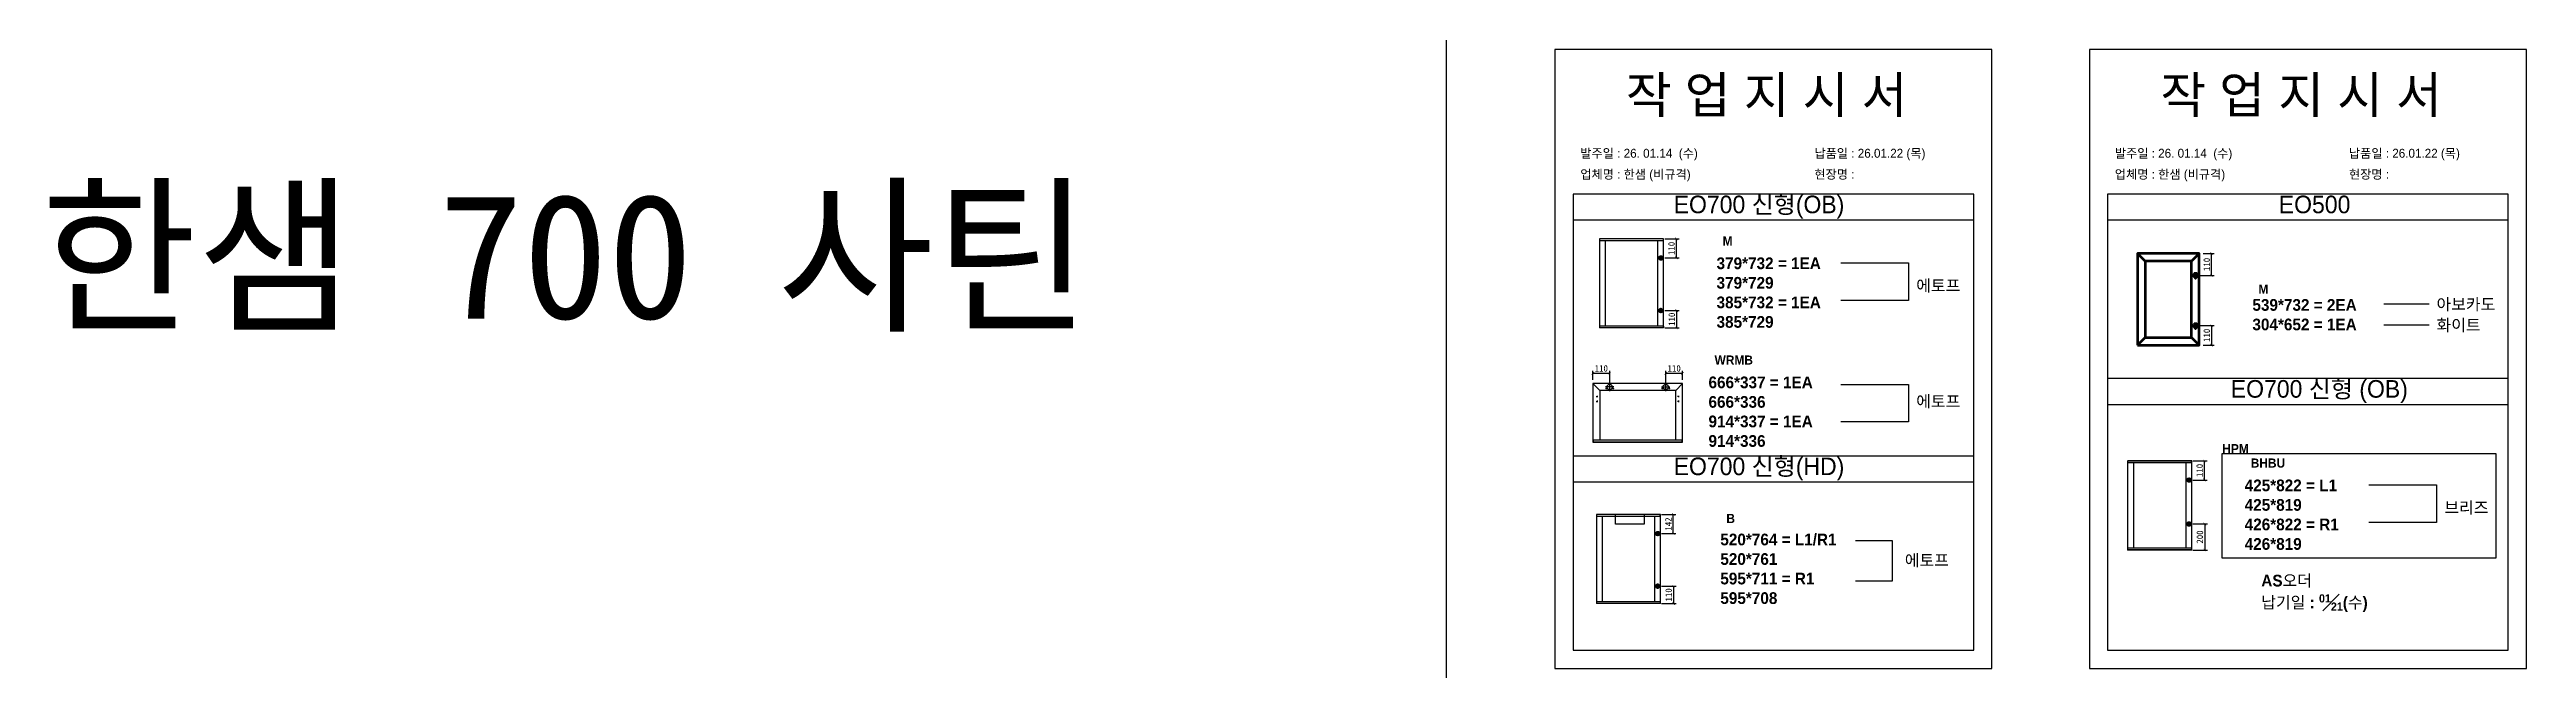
# Model space of a CAD drawing. Header units: millimetres. Extents: x -44117 to 256353, y -2095463 to 65325.
# Drawn here: x 104930 to 114452, y -633831 to -631455 of the extents above; entities that cross this region are included whole.
import ezdxf

# ---------------------------------------------------------------- set-up
doc = ezdxf.new("R2010")
doc.units = ezdxf.units.MM
doc.header["$LTSCALE"] = 10
doc.layers.add('Layer1', color=7, linetype='Continuous', lineweight=70)
doc.styles.add('MtX_Gulim', font='')
doc.styles.get('MtX_Gulim').set_extended_font_data('Gulim', bold=True)
doc.dimstyles.new('ISO-25', dxfattribs={"dimtxt": 2.5, "dimasz": 2.5, "dimexe": 1, "dimexo": 1, "dimtad": 1, "dimtxsty": 'Standard', "dimblk": 'ARCHTICK', "dimcen": 2.5, "dimadec": 0, "dimazin": 0, "dimtfac": 1, "dimtmove": 0, "dimatfit": 3, "dimfxl": 0, "dimarcsym": 0})

msp = doc.modelspace()

# ---------------------------------------------------------------- texts
at = {"linetype": 'Continuous', "style": 'MtX_Gulim'}
for s, height, p in [('M', 35.04934, (111361.26354, -632207.75347)), ('M', 35.04934, (113421.20617, -632392.7736)), ('WRMB', 35.049344, (111330.29951, -632664.92111)), ('HPM', 35.049344, (113282.30195, -633005.14401)), ('BHBU', 35.049344, (113391.49632, -633060.41507)), ('B', 35.04934, (111375.74314, -633273.17686))]:
    msp.add_text(s, height=height, dxfattribs=at).set_placement(p)
at = {"attachment_point": 1}
for s, width, gutter_width, heights, insert, char_height in [('{\\fGulim|b0|i0|c129|p50;작 업 지 시 서}', 3307.3198183, 12.5, [-155.84554], (110989.5648, -631559.5521), 140), ('{\\fGulim|b0|i0|c129|p50;작 업 지 시 서}', 3307.3198183, 12.5, [-155.84554], (113044.33676, -631559.5521), 140), ('\\pt11;{\\fGulim|b0|i0|c129|p50;발주일 : 26. 01.14  (수)}', 3307.3198183, 12.5, [34.50412], (110814.35544, -631836.27252), 34.3), ('{\\fGulim|b0|i0|c129|p50;납품일 : 26.01.22 (목)}', 3307.3198183, 12.5, [35.09023], (111714.33342, -631836.27252), 34.3), ('\\pt11;{\\fGulim|b0|i0|c129|p50;발주일 : 26. 01.14  (수)}', 3307.3198183, 12.5, [34.50412], (112869.1274, -631836.27252), 34.3), ('{\\fGulim|b0|i0|c129|p50;납품일 : 26.01.22 (목)}', 3307.3198183, 12.5, [35.09023], (113769.10538, -631836.27252), 34.3), ('{\\f굴림|b0|i0|c129|p50;한샘} 700 {\\f굴림|b0|i0|c129|p50;사틴}', 5072.1082947, 2395.6482, [-533.35869], (104895.62473, -632008.7986), 479.1296392), ('{\\fGulim|b0|i0|c129|p50;업체명 : 한샘 (비규격)}', 3307.3198183, 12.5, [36.11279], (110814.35544, -631916.9287), 34.3), ('{\\fGulim|b0|i0|c129|p50;현장명 : }', 3307.3198183, 12.5, [-38.2735], (111714.33342, -631916.9287), 34.3), ('{\\fGulim|b0|i0|c129|p50;업체명 : 한샘 (비규격)}', 3307.3198183, 12.5, [36.11279], (112869.1274, -631916.9287), 34.3), ('{\\fGulim|b0|i0|c129|p50;현장명 : }', 3307.3198183, 12.5, [-38.2735], (113769.10538, -631916.9287), 34.3), ('{\\fGulim|b0|i0|c129|p50;\\C1;\\C256;EO700 신형(OB)}', 1597.0710432, 6.03612, [-85.06834], (111173.09926, -632016.08802), 67.6045736), ('{\\fGulim|b0|i0|c129|p50;EO500}', 1597.0710432, 6.03612, [-69.31494], (113499.35418, -632016.08802), 67.6045736), ('{\\f굴림|b1|i0|c129|p50;379*732 = 1EA^J\\C1;379*729\\P\\C256;385*732 = 1EA\\P\\C1;385*729}', 13607.1496112, 175, [-271.4881], (111338.03639, -632253.44051), 45), ('{\\f굴림|b1|i0|c129|p50;에토프}', 13607.1496112, 175, [-50.05952], (112105.71309, -632339.19441), 45), ('{\\f굴림|b1|i0|c129|p50;539*732 = 2EA\\P304*652 = 1EA}', 13607.1496112, 175, [-121.42857], (113397.97901, -632413.30115), 45), ('{\\f굴림|b1|i0|c129|p50;아보카도}', 13607.1496112, 175, [-50], (114105.90178, -632410.98139), 45), ('{\\f굴림|b1|i0|c129|p50;화이트}', 13607.1496112, 175, [-50], (114105.90178, -632490.65574), 45), ('{\\f굴림|b1|i0|c129|p50;666*337 = 1EA^J\\C1;666*336\\P\\C256;914*337 = 1EA\\P\\C1;914*336}', 13607.1496112, 175, [-271.54762], (111307.07235, -632710.60815), 45), ('{\\fGulim|b0|i0|c129|p50;EO700 신형 (OB)}', 1597.0710432, 6.03612, [-85.06834], (113314.92282, -632724.30446), 67.6045736), ('{\\f굴림|b1|i0|c129|p50;에토프}', 13607.1496112, 175, [-50.05952], (112105.71309, -632783.64196), 45), ('{\\fGulim|b0|i0|c129|p50;EO700 신형(HD)}', 1597.0710432, 6.03612, [-85.06834], (111173.09926, -633021.75536), 67.6045736), ('{\\f굴림|b1|i0|c129|p50;425*822 = L1^J\\C1;425*819\\P\\C256;426*822 = R1\\P\\C1;426*819}', 13607.1496112, 175, [-271.60714], (113368.26916, -633106.10211), 45), ('{\\f굴림|b1|i0|c129|p50;브리즈}', 13607.1496112, 175, [-50], (114135.94587, -633191.85602), 45), ('{\\f굴림|b1|i0|c129|p50;520*764 = L1/R1\\P\\C1;520*761\\P\\C256;595*711 = R1\\P\\C1;595*708}', 13607.1496112, 175, [-275.59524], (111352.51598, -633313.91235), 45), ('{\\f굴림|b1|i0|c129|p50;에토프}', 13607.1496112, 175, [-50.05952], (112061.82816, -633393.84727), 45)]:
    msp.add_mtext_dynamic_manual_height_columns(s, width=width, gutter_width=gutter_width, heights=heights, dxfattribs=dict(at, insert=insert, char_height=char_height))
at = {"color": 1, "insert": (113432.15131, -633471.76665), "char_height": 45, "attachment_point": 1}
msp.add_mtext_dynamic_manual_height_columns('{\\A1;\\f굴림|b1|i0|c129|p50;AS오더\\P납기일 : {\\H0.7x;\\S01#21;}(수) }', width=13607.1496112, gutter_width=175, heights=[-148.02381], dxfattribs=at)

# ---------------------------------------------------------------- blocks, each defined once
blk = doc.blocks.new('_ArchTick')
at = {"color": 0, "linetype": 'ByBlock', "const_width": 0.15}
blk.add_lwpolyline([(-0.5, -0.5), (0.5, 0.5)], dxfattribs=at)
blk = doc.blocks.new('*D4527')
at = {"color": 0, "lineweight": -2}
for p, q in [((111139, -632181.9), (111193.7, -632181.9)), ((111139, -632255.5), (111193.7, -632255.5)), ((111183.7, -632255.5), (111183.7, -632181.9))]:
    blk.add_line(p, q, dxfattribs=at)
at = {"layer": 'Defpoints', "color": 0}
for p in [(111124, -632181.9), (111124, -632255.5), (111183.7, -632181.9)]:
    blk.add_point(p, dxfattribs=at)
at = {"color": 0, "lineweight": -2, "xscale": 10, "yscale": 10, "zscale": 10}
for p, rotation in [((111183.7, -632181.9), 90), ((111183.7, -632255.5), 270)]:
    blk.add_blockref('_ArchTick', p, dxfattribs=dict(at, rotation=rotation))
at = {"color": 0, "insert": (111164.9, -632218.7), "char_height": 25, "attachment_point": 5, "rotation": 90}
blk.add_mtext('110', dxfattribs=at)
blk = doc.blocks.new('*D4528')
at = {"color": 0, "lineweight": -2}
for p, q in [((111139, -632457.4), (111194.6, -632457.4)), ((111139, -632524.3), (111194.6, -632524.3)), ((111184.6, -632457.4), (111184.6, -632524.3))]:
    blk.add_line(p, q, dxfattribs=at)
at = {"layer": 'Defpoints', "color": 0}
for p in [(111124, -632457.4), (111124, -632524.3), (111184.6, -632524.3)]:
    blk.add_point(p, dxfattribs=at)
at = {"color": 0, "lineweight": -2, "xscale": 10, "yscale": 10, "zscale": 10}
for p, rotation in [((111184.6, -632457.4), 90), ((111184.6, -632524.3), 270)]:
    blk.add_blockref('_ArchTick', p, dxfattribs=dict(at, rotation=rotation))
at = {"color": 0, "insert": (111165.9, -632490.8), "char_height": 25, "attachment_point": 5, "rotation": 90}
blk.add_mtext('110', dxfattribs=at)
blk = doc.blocks.new('*D4529')
at = {"color": 0, "lineweight": -2}
for p, q in [((110862.7, -632723), (110862.7, -632688.4)), ((110862.7, -632698.4), (110927.3, -632698.4)), ((110927.3, -632735.7), (110927.3, -632688.4))]:
    blk.add_line(p, q, dxfattribs=at)
at = {"layer": 'Defpoints', "color": 0}
for p in [(110927.3, -632698.4), (110862.7, -632738), (110927.3, -632750.7)]:
    blk.add_point(p, dxfattribs=at)
at = {"color": 0, "lineweight": -2, "xscale": 10, "yscale": 10, "zscale": 10, "rotation": 180}
blk.add_blockref('_ArchTick', (110862.7, -632698.4), dxfattribs=at)
at = {"color": 0, "lineweight": -2, "xscale": 10, "yscale": 10, "zscale": 10}
blk.add_blockref('_ArchTick', (110927.3, -632698.4), dxfattribs=at)
at = {"color": 0, "insert": (110895, -632679.6), "char_height": 25, "attachment_point": 5}
blk.add_mtext('110', dxfattribs=at)
blk = doc.blocks.new('*D4530')
at = {"color": 0, "lineweight": -2}
for p, q in [((111142.8, -632735.7), (111142.8, -632688.4)), ((111142.8, -632698.4), (111207.3, -632698.4)), ((111207.3, -632723), (111207.3, -632688.4))]:
    blk.add_line(p, q, dxfattribs=at)
at = {"layer": 'Defpoints', "color": 0}
for p in [(111207.3, -632698.4), (111142.8, -632750.7), (111207.3, -632738)]:
    blk.add_point(p, dxfattribs=at)
at = {"color": 0, "lineweight": -2, "xscale": 10, "yscale": 10, "zscale": 10, "rotation": 180}
blk.add_blockref('_ArchTick', (111142.8, -632698.4), dxfattribs=at)
at = {"color": 0, "lineweight": -2, "xscale": 10, "yscale": 10, "zscale": 10}
blk.add_blockref('_ArchTick', (111207.3, -632698.4), dxfattribs=at)
at = {"color": 0, "insert": (111175.1, -632679.6), "char_height": 25, "attachment_point": 5}
blk.add_mtext('110', dxfattribs=at)
blk = doc.blocks.new('*D4531')
at = {"color": 0, "lineweight": -2}
for p, q in [((111127, -633240.1), (111181.6, -633240.1)), ((111171.6, -633313.8), (111171.6, -633240.1)), ((111127, -633313.8), (111181.6, -633313.8))]:
    blk.add_line(p, q, dxfattribs=at)
at = {"layer": 'Defpoints', "color": 0}
for p in [(111112, -633240.1), (111171.6, -633240.1), (111112, -633313.8)]:
    blk.add_point(p, dxfattribs=at)
at = {"color": 0, "lineweight": -2, "xscale": 10, "yscale": 10, "zscale": 10}
for p, rotation in [((111171.6, -633240.1), 90), ((111171.6, -633313.8), 270)]:
    blk.add_blockref('_ArchTick', p, dxfattribs=dict(at, rotation=rotation))
at = {"color": 0, "insert": (111152.9, -633277), "char_height": 25, "attachment_point": 5, "rotation": 90}
blk.add_mtext('142', dxfattribs=at)
blk = doc.blocks.new('*D4532')
at = {"color": 0, "lineweight": -2}
for p, q in [((111127, -633515.6), (111182.6, -633515.6)), ((111127, -633582.5), (111182.6, -633582.5)), ((111172.6, -633515.6), (111172.6, -633582.5))]:
    blk.add_line(p, q, dxfattribs=at)
at = {"layer": 'Defpoints', "color": 0}
for p in [(111112, -633515.6), (111112, -633582.5), (111172.6, -633582.5)]:
    blk.add_point(p, dxfattribs=at)
at = {"color": 0, "lineweight": -2, "xscale": 10, "yscale": 10, "zscale": 10}
for p, rotation in [((111172.6, -633515.6), 90), ((111172.6, -633582.5), 270)]:
    blk.add_blockref('_ArchTick', p, dxfattribs=dict(at, rotation=rotation))
at = {"color": 0, "insert": (111153.9, -633549.1), "char_height": 25, "attachment_point": 5, "rotation": 90}
blk.add_mtext('110', dxfattribs=at)
blk = doc.blocks.new('*D4533')
at = {"color": 0, "lineweight": -2}
for p, q in [((113208.3, -632238.3), (113251.1, -632238.3)), ((113241.1, -632322.4), (113241.1, -632238.3)), ((113194.2, -632322.4), (113251.1, -632322.4))]:
    blk.add_line(p, q, dxfattribs=at)
at = {"layer": 'Defpoints', "color": 0}
for p in [(113193.3, -632238.3), (113241.1, -632238.3), (113179.2, -632322.4)]:
    blk.add_point(p, dxfattribs=at)
at = {"color": 0, "lineweight": -2, "xscale": 10, "yscale": 10, "zscale": 10}
for p, rotation in [((113241.1, -632238.3), 90), ((113241.1, -632322.4), 270)]:
    blk.add_blockref('_ArchTick', p, dxfattribs=dict(at, rotation=rotation))
at = {"color": 0, "insert": (113222.3, -632280.3), "char_height": 25, "attachment_point": 5, "rotation": 90}
blk.add_mtext('110', dxfattribs=at)
blk = doc.blocks.new('*D4534')
at = {"color": 0, "lineweight": -2}
for p, q in [((113194.2, -632515), (113251.1, -632515)), ((113241.1, -632515), (113241.1, -632590.3)), ((113208.3, -632590.3), (113251.1, -632590.3))]:
    blk.add_line(p, q, dxfattribs=at)
at = {"layer": 'Defpoints', "color": 0}
for p in [(113179.2, -632515), (113193.3, -632590.3), (113241.1, -632590.3)]:
    blk.add_point(p, dxfattribs=at)
at = {"color": 0, "lineweight": -2, "xscale": 10, "yscale": 10, "zscale": 10}
for p, rotation in [((113241.1, -632515), 90), ((113241.1, -632590.3), 270)]:
    blk.add_blockref('_ArchTick', p, dxfattribs=dict(at, rotation=rotation))
at = {"color": 0, "insert": (113222.3, -632552.6), "char_height": 25, "attachment_point": 5, "rotation": 90}
blk.add_mtext('110', dxfattribs=at)
blk = doc.blocks.new('*D4535')
at = {"color": 0, "lineweight": -2}
for p, q in [((113169.3, -633034.6), (113223.9, -633034.6)), ((113169.3, -633108.2), (113223.9, -633108.2)), ((113213.9, -633108.2), (113213.9, -633034.6))]:
    blk.add_line(p, q, dxfattribs=at)
at = {"layer": 'Defpoints', "color": 0}
for p in [(113154.3, -633034.6), (113154.3, -633108.2), (113213.9, -633034.6)]:
    blk.add_point(p, dxfattribs=at)
at = {"color": 0, "lineweight": -2, "xscale": 10, "yscale": 10, "zscale": 10}
for p, rotation in [((113213.9, -633034.6), 90), ((113213.9, -633108.2), 270)]:
    blk.add_blockref('_ArchTick', p, dxfattribs=dict(at, rotation=rotation))
at = {"color": 0, "insert": (113195.1, -633071.4), "char_height": 25, "attachment_point": 5, "rotation": 90}
blk.add_mtext('110', dxfattribs=at)
blk = doc.blocks.new('*D4536')
at = {"color": 0, "lineweight": -2}
for p, q in [((113169.3, -633276.9), (113224.8, -633276.9)), ((113214.8, -633276.9), (113214.8, -633376.9)), ((113169.3, -633376.9), (113224.8, -633376.9))]:
    blk.add_line(p, q, dxfattribs=at)
at = {"layer": 'Defpoints', "color": 0}
for p in [(113154.3, -633276.9), (113154.3, -633376.9), (113214.8, -633376.9)]:
    blk.add_point(p, dxfattribs=at)
at = {"color": 0, "lineweight": -2, "xscale": 10, "yscale": 10, "zscale": 10}
for p, rotation in [((113214.8, -633276.9), 90), ((113214.8, -633376.9), 270)]:
    blk.add_blockref('_ArchTick', p, dxfattribs=dict(at, rotation=rotation))
at = {"color": 0, "insert": (113196.1, -633326.9), "char_height": 25, "attachment_point": 5, "rotation": 90}
blk.add_mtext('200', dxfattribs=at)

# ---------------------------------------------------------------- dimensions: what is measured, and where the dimension line sits
for base, p1, p2, text, picture, middle in [((111183.65552, -632181.89802), (111124.04174, -632255.5145), (111124.04174, -632181.89802), '110', '*D4527', (111164.90552, -632218.70626)), ((113241.07183, -632238.2649), (113179.2442, -632322.4098), (113193.31236, -632238.2649), '110', '*D4533', (113222.32183, -632280.33735)), ((111184.60899, -632524.27684), (111124.04174, -632457.39246), (111124.04174, -632524.27684), '110', '*D4528', (111165.85899, -632490.83465)), ((113241.07183, -632590.30179), (113179.2442, -632514.97863), (113193.31236, -632590.30179), '110', '*D4534', (113222.32183, -632552.64021)), ((113213.88829, -633034.55963), (113154.27451, -633108.17611), (113154.27451, -633034.55963), '110', '*D4535', (113195.13829, -633071.36787)), ((111171.64824, -633240.14908), (111112.03447, -633313.76556), (111112.03447, -633240.14908), '142', '*D4531', (111152.89824, -633276.95732)), ((113214.84176, -633376.93845), (113154.27451, -633276.85642), (113154.27451, -633376.93845), '200', '*D4536', (113196.09176, -633326.89743)), ((111172.60172, -633582.52789), (111112.03447, -633515.64351), (111112.03447, -633582.52789), '110', '*D4532', (111153.85172, -633549.0857))]:
    dim = msp.add_linear_dim(base=base, p1=p1, p2=p2, angle=90, text=text, dimstyle='ISO-25', override={"dimscale": 10, "dimasz": 1, "dimexo": 1.5, "dimtxsty": 'Standard'})
    dim.commit()
    dim.dimension.update_dxf_attribs({"geometry": picture, "text_midpoint": middle})
for base, p1, p2, picture, middle in [((110927.26543, -632698.37504), (110862.74538, -632737.95544), (110927.26543, -632750.68187), '*D4529', (110895.0054, -632679.62504)), ((111207.33525, -632698.37504), (111142.81521, -632750.68187), (111207.33525, -632737.95544), '*D4530', (111175.07523, -632679.62504))]:
    dim = msp.add_linear_dim(base=base, p1=p1, p2=p2, text='110', dimstyle='ISO-25', override={"dimscale": 10, "dimasz": 1, "dimexo": 1.5, "dimtxsty": 'Standard'})
    dim.commit()
    dim.dimension.update_dxf_attribs({"geometry": picture, "text_midpoint": middle})

# ---------------------------------------------------------------- linework, layer by layer
for p, q in [((112326.75819, -632010.55931), (110786.75819, -632010.55931)), ((114381.53015, -632010.55931), (112841.53015, -632010.55931)), ((112326.75819, -632110.55931), (110786.75819, -632110.55931)), ((114381.53015, -632110.55931), (112841.53015, -632110.55931)), ((110888.17909, -632182.14398), (110888.17909, -632524.03087)), ((111134.67973, -632182.58671), (110888.17909, -632182.58671)), ((111134.67973, -632189.27687), (110888.17909, -632189.27687)), ((111134.43376, -632181.89802), (110888.42505, -632181.89802)), ((110910.06968, -632188.78495), (110910.06968, -632516.89798)), ((111112.54317, -632516.89798), (111112.54317, -632189.27687)), ((111133.44992, -632189.27687), (111133.44992, -632181.89802)), ((111134.67973, -632524.03087), (111134.67973, -632182.14398)), ((114078.06904, -632433.41523), (113902.89144, -632433.41523)), ((111134.67973, -632516.89798), (110888.17909, -632516.89798)), ((111134.67973, -632523.58814), (110888.17909, -632523.58814)), ((111134.43376, -632524.27684), (110888.42505, -632524.27684)), ((110889.40889, -632524.27684), (110889.40889, -632516.89798)), ((111133.44992, -632516.89798), (111133.44992, -632524.27684)), ((114078.06904, -632513.08958), (113902.89144, -632513.08958)), ((114381.53015, -632718.77575), (112841.53015, -632718.77575)), ((110862.44942, -632737.95544), (110862.44942, -632962.29577)), ((110888.79017, -632764.29619), (110862.5361, -632737.74616)), ((111207.33525, -632737.65948), (110862.74538, -632737.65948)), ((110875.76778, -632787.38135), (110881.68705, -632787.38135)), ((110875.76778, -632806.32301), (110881.68705, -632806.32301)), ((110878.72741, -632784.42171), (110878.72741, -632790.34098)), ((110878.72741, -632803.36337), (110878.72741, -632809.28264)), ((110888.79017, -632764.29619), (110888.79017, -632954.30475)), ((111181.29046, -632764.29619), (110888.79017, -632764.29619)), ((110943.40885, -632750.68187), (110911.12201, -632750.68187)), ((110916.31478, -632756.60114), (110911.57936, -632756.60114)), ((110913.94707, -632754.23343), (110913.94707, -632758.96885)), ((110927.26542, -632766.82529), (110927.26542, -632734.53846)), ((110942.95149, -632756.60114), (110938.21608, -632756.60114)), ((110940.58378, -632754.23343), (110940.58378, -632758.96885)), ((111126.67179, -632750.68187), (111158.95863, -632750.68187)), ((111131.86457, -632756.60114), (111127.12915, -632756.60114)), ((111129.49686, -632754.23343), (111129.49686, -632758.96885)), ((111142.81521, -632766.82529), (111142.81521, -632734.53846)), ((111158.50128, -632756.60114), (111153.76586, -632756.60114)), ((111156.13357, -632754.23343), (111156.13357, -632758.96885)), ((111181.29046, -632764.29619), (111207.54453, -632737.74616)), ((111181.29046, -632953.71283), (111181.29046, -632764.29619)), ((111194.31286, -632787.38135), (111188.39359, -632787.38135)), ((111194.31286, -632806.32301), (111188.39359, -632806.32301)), ((111191.35323, -632784.42171), (111191.35323, -632790.34098)), ((111191.35323, -632803.36337), (111191.35323, -632809.28264)), ((111207.63121, -632962.29577), (111207.63121, -632737.95544)), ((114381.53015, -632818.77575), (112841.53015, -632818.77575)), ((112326.75819, -633016.22665), (110786.75819, -633016.22665)), ((110862.44942, -632953.71283), (111207.63121, -632953.71283)), ((110862.44942, -632961.76303), (111207.33525, -632961.76303)), ((110862.74538, -632962.59173), (111207.33525, -632962.59173)), ((110863.92923, -632953.71283), (110863.92923, -632962.59173)), ((111206.1514, -632962.59173), (111206.1514, -632953.71283)), ((112918.41186, -633034.80559), (112918.41186, -633376.69248)), ((113164.9125, -633035.24832), (112918.41186, -633035.24832)), ((113164.9125, -633041.93848), (112918.41186, -633041.93848)), ((113164.66654, -633034.55963), (112918.65782, -633034.55963)), ((112940.30246, -633041.44656), (112940.30246, -633369.55959)), ((113142.77594, -633369.55959), (113142.77594, -633041.93848)), ((113163.68269, -633041.93848), (113163.68269, -633034.55963)), ((113164.9125, -633376.69248), (113164.9125, -633034.80559)), ((112326.75819, -633116.22665), (110786.75819, -633116.22665)), ((110876.17181, -633240.39504), (110876.17181, -633582.28192)), ((111122.67245, -633240.83777), (110876.17181, -633240.83777)), ((111122.67245, -633247.52793), (110876.17181, -633247.52793)), ((111122.42649, -633240.14908), (110876.41777, -633240.14908)), ((110898.06241, -633247.03601), (110898.06241, -633575.14904)), ((111100.53589, -633575.14904), (111100.53589, -633247.52793)), ((111121.44264, -633247.52793), (111121.44264, -633240.14908)), ((111122.67245, -633582.28192), (111122.67245, -633240.39504)), ((113164.9125, -633369.55959), (112918.41186, -633369.55959)), ((113164.9125, -633376.24975), (112918.41186, -633376.24975)), ((113164.66654, -633376.93845), (112918.65782, -633376.93845)), ((112919.64167, -633376.93845), (112919.64167, -633369.55959)), ((113163.68269, -633369.55959), (113163.68269, -633376.93845)), ((111122.67245, -633575.14904), (110876.17181, -633575.14904)), ((111122.67245, -633581.8392), (110876.17181, -633581.8392)), ((111122.42649, -633582.52789), (110876.41777, -633582.52789)), ((110877.40162, -633582.52789), (110877.40162, -633575.14904)), ((111121.44264, -633575.14904), (111121.44264, -633582.52789))]:
    msp.add_line(p, q)
at = {"color": 1}
for p in [(110300.49669, 21924.9366), (110300.49669, 14161.07811), (110300.49669, 18584.38997), (110300.49669, 10820.53148), (110300.49669, 18627.87121), (110300.49669, 10864.01272), (110300.49669, 15287.32457), (110300.49669, 7523.46608), (110300.49669, 3746.75115), (110300.49669, 21924.9366), (110300.49669, 14161.07811), (110300.49669, 18584.38997), (110300.49669, 10820.53148), (110300.49669, 18627.87121), (110300.49669, 10864.01272), (110300.49669, 15287.32457), (110300.49669, 7523.46608), (110300.49669, 3746.75115), (110300.49669, 21924.9366), (110300.49669, 14161.07811), (110300.49669, 18584.38997), (110300.49669, 10820.53148), (110300.49669, 18627.87121), (110300.49669, 10864.01272), (110300.49669, 15287.32457), (110300.49669, 7523.46608), (110300.49669, 3746.75115), (110300.49669, 21924.9366), (110300.49669, 14161.07811), (110300.49669, 18584.38997), (110300.49669, 10820.53148), (110300.49669, 18627.87121), (110300.49669, 10864.01272), (110300.49669, 15287.32457), (110300.49669, 7523.46608), (110300.49669, 3746.75115), (110300.49669, 21924.9366), (110300.49669, 14161.07811), (110300.49669, 18584.38997), (110300.49669, 10820.53148), (110300.49669, 18627.87121), (110300.49669, 10864.01272), (110300.49669, 15287.32457), (110300.49669, 7523.46608), (110300.49669, 3746.75115), (110300.49669, 21924.9366), (110300.49669, 14161.07811), (110300.49669, 18584.38997), (110300.49669, 10820.53148), (110300.49669, 18627.87121), (110300.49669, 10864.01272), (110300.49669, 15287.32457), (110300.49669, 7523.46608), (110300.49669, 3746.75115), (110300.49669, 21924.9366), (110300.49669, 14161.07811), (110300.49669, 18584.38997), (110300.49669, 10820.53148), (110300.49669, 18627.87121), (110300.49669, 10864.01272), (110300.49669, 15287.32457), (110300.49669, 7523.46608), (110300.49669, 3746.75115), (110300.49669, 21924.9366), (110300.49669, 14161.07811), (110300.49669, 18584.38997), (110300.49669, 10820.53148), (110300.49669, 18627.87121), (110300.49669, 10864.01272), (110300.49669, 15287.32457), (110300.49669, 7523.46608), (110300.49669, 3746.75115), (110300.49669, 21924.9366), (110300.49669, 14161.07811), (110300.49669, 18584.38997), (110300.49669, 10820.53148), (110300.49669, 18627.87121), (110300.49669, 10864.01272), (110300.49669, 15287.32457), (110300.49669, 7523.46608), (110300.49669, 3746.75115), (110300.49669, 21924.9366), (110300.49669, 14161.07811), (110300.49669, 18584.38997), (110300.49669, 10820.53148), (110300.49669, 18627.87121), (110300.49669, 10864.01272), (110300.49669, 15287.32457), (110300.49669, 7523.46608), (110300.49669, 3746.75115), (110300.49669, 12702.87182), (110300.49669, 4939.01333), (110300.49669, 9362.32519), (110300.49669, 1598.4667), (110300.49669, 9405.80642), (110300.49669, 1641.94794), (110300.49669, 6065.25979), (110300.49669, -1698.5987), (110300.49669, -5475.31363), (110300.49669, 12702.87182), (110300.49669, 4939.01333), (110300.49669, 9362.32519), (110300.49669, 1598.4667), (110300.49669, 9405.80642), (110300.49669, 1641.94794), (110300.49669, 6065.25979), (110300.49669, -1698.5987), (110300.49669, -5475.31363), (110300.49669, 12702.87182), (110300.49669, 4939.01333), (110300.49669, 9362.32519), (110300.49669, 1598.4667), (110300.49669, 9405.80642), (110300.49669, 1641.94794), (110300.49669, 6065.25979), (110300.49669, -1698.5987), (110300.49669, -5475.31363), (110300.49669, 12702.87182), (110300.49669, 4939.01333), (110300.49669, 9362.32519), (110300.49669, 1598.4667), (110300.49669, 9405.80642), (110300.49669, 1641.94794), (110300.49669, 6065.25979), (110300.49669, -1698.5987), (110300.49669, -5475.31363), (110300.49669, 12702.87182), (110300.49669, 4939.01333), (110300.49669, 9362.32519), (110300.49669, 1598.4667), (110300.49669, 9405.80642), (110300.49669, 1641.94794), (110300.49669, 6065.25979), (110300.49669, -1698.5987), (110300.49669, -5475.31363)]:
    msp.add_xline(p, (0, 1), dxfattribs=at)
for points in [[(110716.75819, -633831.38959), (112396.75819, -633831.38959), (112396.75819, -631455.38959), (110716.75819, -631455.38959)], [(112771.53015, -633831.38959), (114451.53015, -633831.38959), (114451.53015, -631455.38959), (112771.53015, -631455.38959)], [(113282.30195, -633005.97852), (114333.56072, -633005.97852), (114333.56072, -633408.03889), (113282.30195, -633408.03889)]]:
    msp.add_lwpolyline(points, close=True)
for points in [[(110786.75819, -632010.55931), (110786.75819, -633761.38959), (112326.75819, -633761.38959), (112326.75819, -632010.55931)], [(112841.53015, -632010.55931), (112841.53015, -633761.38959), (114381.53015, -633761.38959), (114381.53015, -632010.55931)], [(111815.39522, -632274.51156), (112075.53463, -632274.51156), (112075.53463, -632418.59838), (111815.39522, -632418.59838)], [(111815.39522, -632740.75405), (112075.53463, -632740.75405), (112075.53463, -632884.84087), (111815.39522, -632884.84087)], [(113845.62799, -633127.17317), (114105.7674, -633127.17317), (114105.7674, -633271.25999), (113845.62799, -633271.25999)], [(111059.65683, -633240.14908), (111059.65683, -633277.72524), (110949.98566, -633277.72524), (110949.98566, -633240.14908)], [(111872.47004, -633339.99804), (112012.63788, -633339.99804), (112012.63788, -633496.7647), (111872.47004, -633496.7647)]]:
    msp.add_lwpolyline(points)
for centre, radius in [((110878.72741, -632787.38135), 0.88789), ((110878.72741, -632806.32301), 0.88789), ((110913.94707, -632756.60114), 0.94708), ((110927.26542, -632750.68187), 10.35872), ((110940.58378, -632756.60114), 0.94708), ((111129.49686, -632756.60114), 0.94708), ((111142.81521, -632750.68187), 10.35872), ((111156.13357, -632756.60114), 0.94708), ((111191.35323, -632787.38135), 0.88789), ((111191.35323, -632806.32301), 0.88789)]:
    msp.add_circle(centre, radius)
for centre, radius, start, end in [((111134.43376, -632182.14398), 0.24596, 0, 90), ((110888.42505, -632524.03088), 0.24596, 180, 270), ((111134.43376, -632524.03088), 0.24596, 270, 0), ((110862.74538, -632737.95544), 0.29596, 90, 180), ((111207.33525, -632737.95544), 0.29596, 0, 90), ((110862.74538, -632962.29577), 0.29596, 180, 270), ((111207.33525, -632962.29577), 0.29596, 270, 0), ((113164.66654, -633034.80559), 0.24596, 0, 90), ((111122.42649, -633240.39504), 0.24596, 0, 90), ((112918.65782, -633376.69248), 0.24596, 180, 270), ((113164.66654, -633376.69248), 0.24596, 270, 0), ((110876.41777, -633582.28193), 0.24596, 180, 270), ((111122.42649, -633582.28193), 0.24596, 270, 0)]:
    msp.add_arc(centre, radius, start, end)
at = {"layer": 'Layer1'}
for p, q in [((111124.04174, -632246.4493), (111124.04174, -632264.5797)), ((112985.75997, -632267.91524), (112956.10963, -632238.2649)), ((113163.66202, -632267.91524), (113193.31236, -632238.2649)), ((113166.9197, -632322.4098), (113191.5687, -632322.4098)), ((111124.04174, -632466.45766), (111124.04174, -632448.32726)), ((113166.9197, -632514.97863), (113191.5687, -632514.97863)), ((112956.10963, -632590.30179), (112985.75997, -632560.65145)), ((113193.31236, -632590.30179), (113163.66202, -632560.65145)), ((113163.66202, -632560.65145), (113193.31236, -632590.30179)), ((113154.27451, -633099.11091), (113154.27451, -633117.24131)), ((113154.27451, -633285.92162), (113154.27451, -633267.79122)), ((111112.03447, -633304.70035), (111112.03447, -633322.83076)), ((111112.03447, -633524.70872), (111112.03447, -633506.57831))]:
    msp.add_line(p, q, dxfattribs=at)
for points in [[(111133.10694, -632255.5145), (111114.97654, -632255.5145)], [(112956.10963, -632590.30179), (113193.31236, -632590.30179), (113193.31236, -632238.2649), (112956.10963, -632238.2649)], [(112985.75997, -632560.65145), (113163.66202, -632560.65145), (113163.66202, -632267.91524), (112985.75997, -632267.91524)], [(113179.2442, -632310.0853), (113179.2442, -632334.7343)], [(111133.10694, -632457.39246), (111114.97654, -632457.39246)], [(113179.2442, -632502.65413), (113179.2442, -632527.30313)], [(113163.33972, -633108.17611), (113145.20931, -633108.17611)], [(113163.33972, -633276.85642), (113145.20931, -633276.85642)], [(111121.09967, -633313.76556), (111102.96927, -633313.76556)], [(111121.09967, -633515.64351), (111102.96927, -633515.64351)]]:
    msp.add_lwpolyline(points, close=True, dxfattribs=at)
for centre, radius in [((111124.04174, -632255.5145), 6.04347), ((113179.2442, -632322.4098), 8.21633), ((111124.04174, -632457.39246), 6.04347), ((113179.2442, -632514.97863), 8.21633), ((113154.27451, -633108.17611), 6.04347), ((113154.27451, -633276.85642), 6.04347), ((111112.03447, -633313.76556), 6.04347), ((111112.03447, -633515.64351), 6.04347)]:
    msp.add_circle(centre, radius, dxfattribs=at)

msp.set_redraw_order([(e.dxf.handle, doc.entitydb.next_handle()) for e in msp.query("TEXT MTEXT ATTDEF DIMENSION ARC_DIMENSION")])  # texts and dimensions are drawn at this point

doc.saveas('drawing.dxf')
